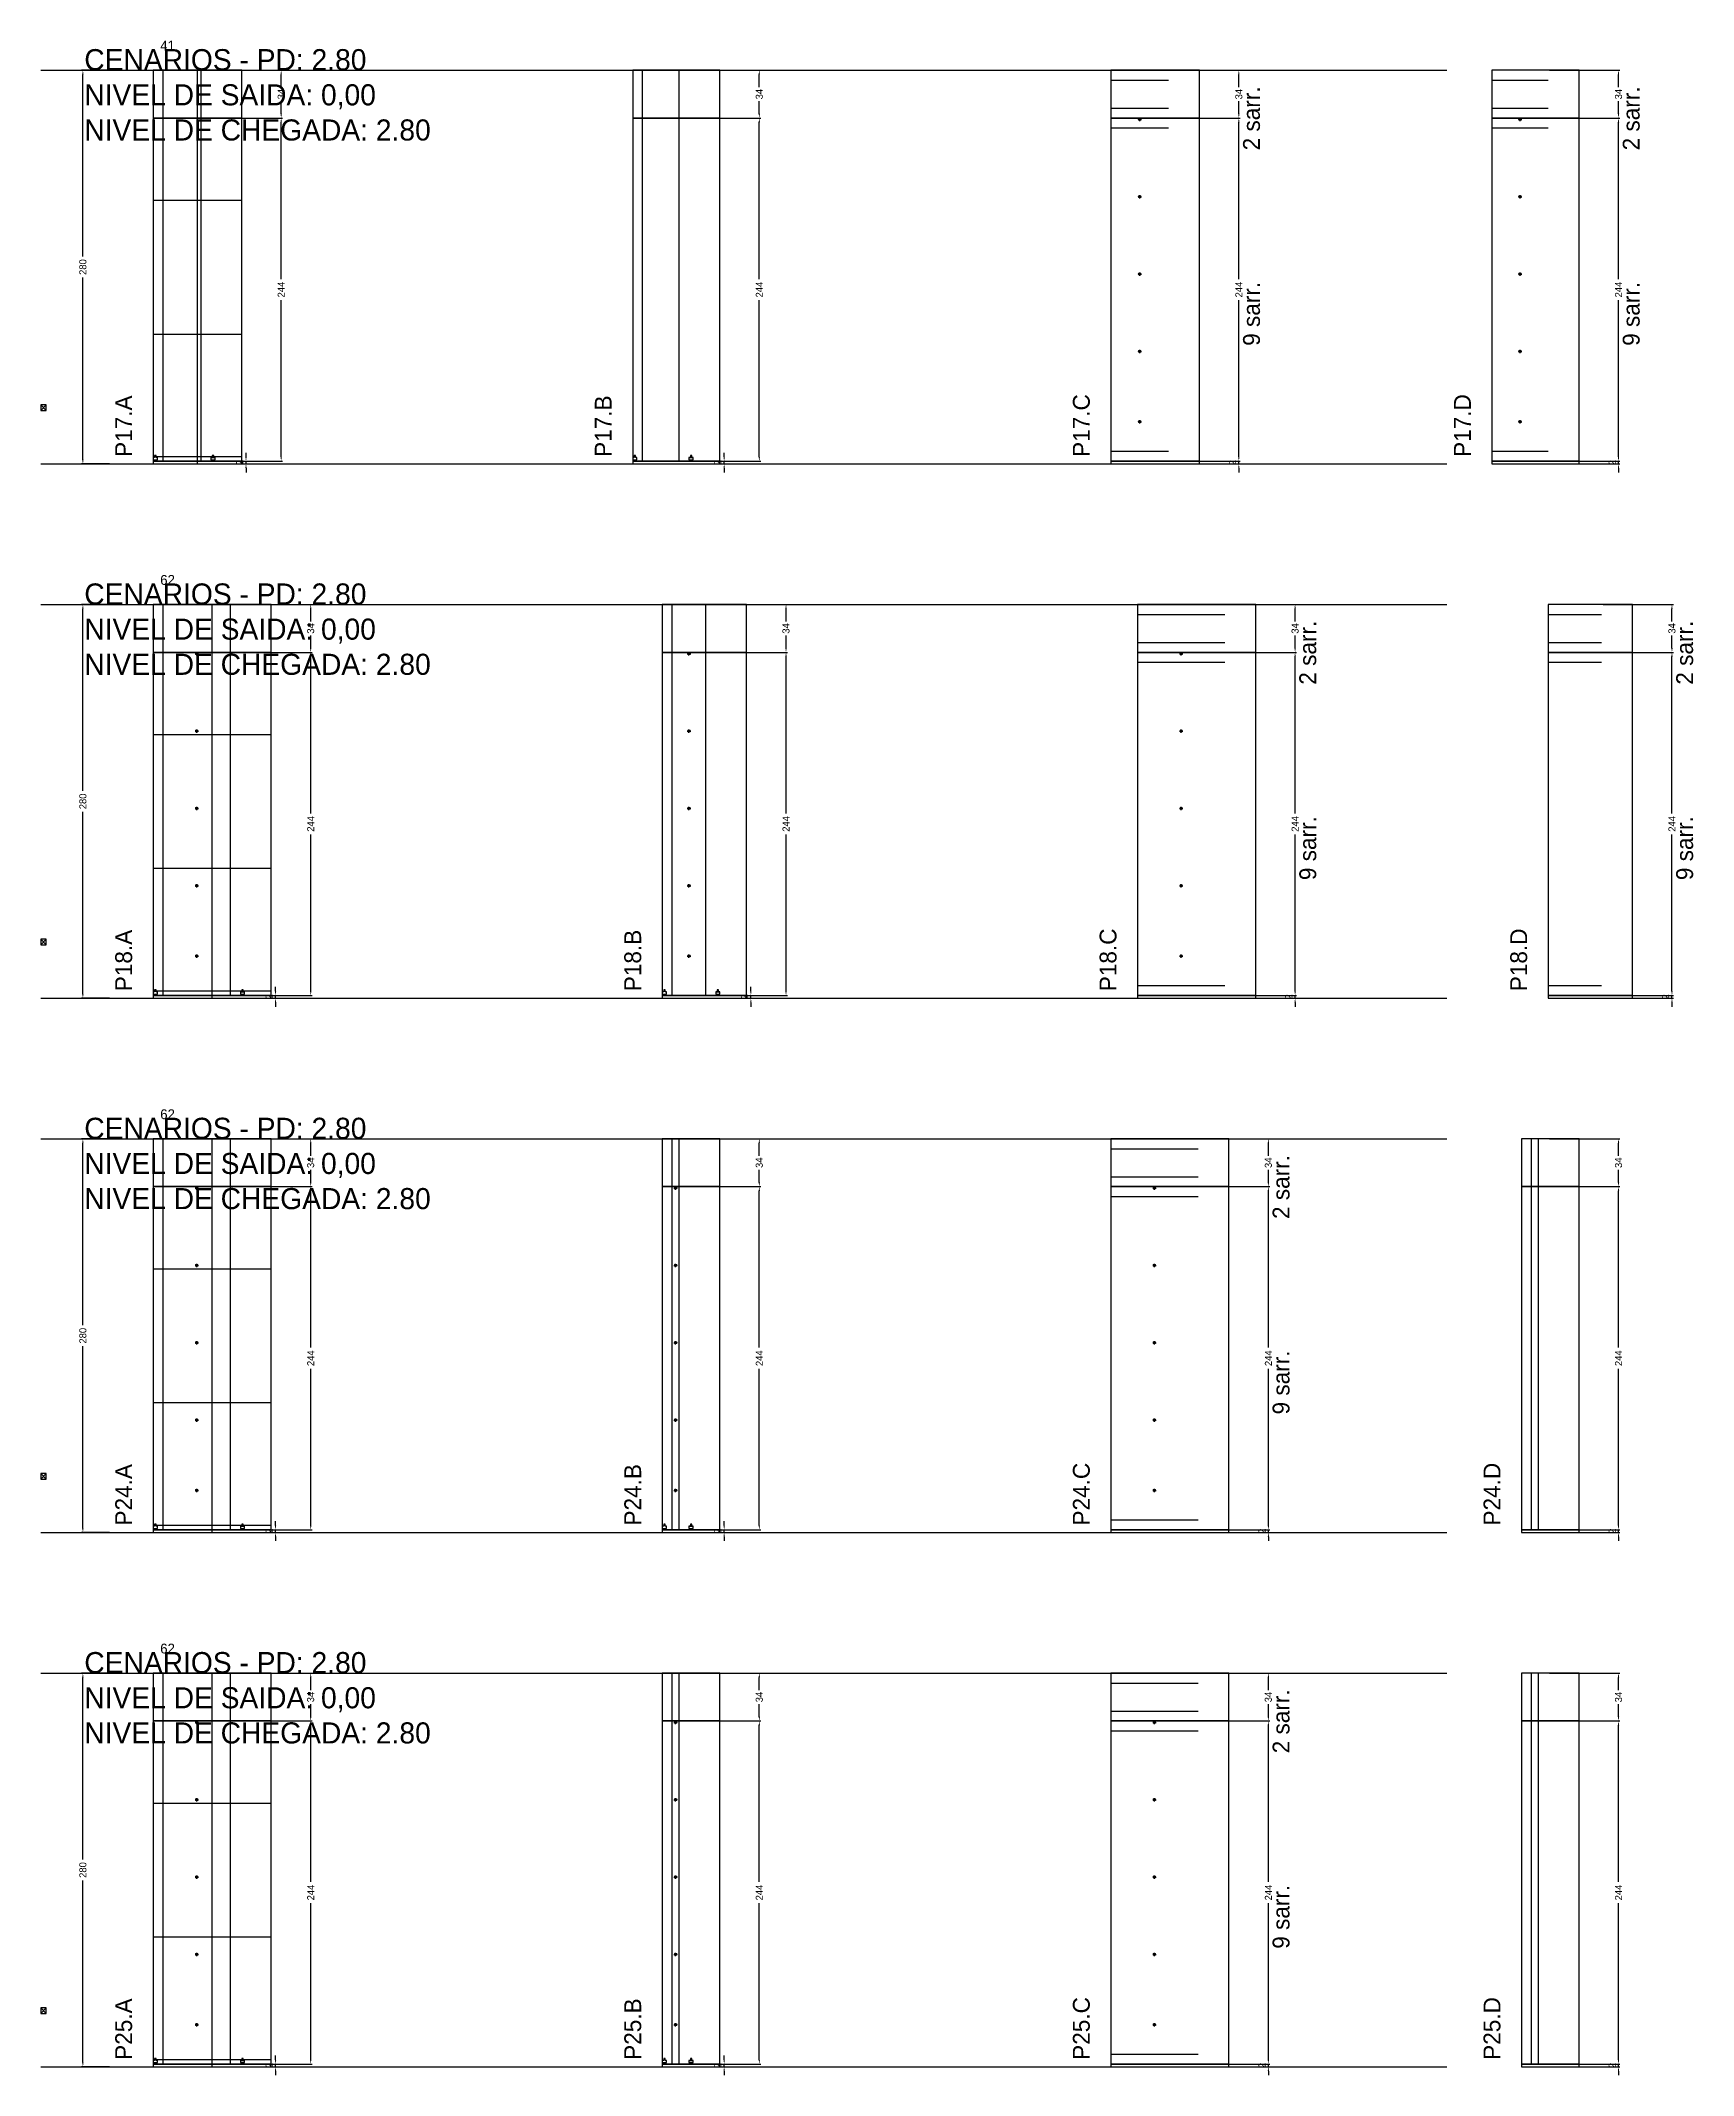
# Model space of a CAD drawing. Header units: centimetres. Extents: x -12000 to 4115, y -10266 to 2668.
# Drawn here: x -7000 to -5825, y -4566 to -3119 of the extents above; entities that cross this region are included whole.
import ezdxf

# ---------------------------------------------------------------- set-up
doc = ezdxf.new("R2010")
doc.units = ezdxf.units.CM
doc.linetypes.add('DASHED', pattern=[2, -2])
for name, color, linetype in [('COTA', 241, 'Continuous'), ('COTAS FURACAO', 16, 'Continuous'), ('Madeira', 30, 'Continuous'), ('NOMENCLATURA', 7, 'Continuous'), ('Nível', 160, 'Continuous'), ('Painéis', 200, 'Continuous'), ('Perfil Metálico', 150, 'Continuous'), ('SARR_2.2x7', 40, 'Continuous'), ('SARRAFO DE PRESSAO', 200, 'Continuous'), ('texto', 7, 'Continuous')]:
    doc.layers.add(name, color=color, linetype=linetype)
doc.dimstyles.new('PAINEL-NOVA', dxfattribs={"dimtxt": 5, "dimasz": 3, "dimexe": 1, "dimexo": 1, "dimgap": 1, "dimtad": 1, "dimcen": 2.5, "dimazin": 3, "dimtfac": 1, "dimtmove": 0, "dimatfit": 3})

msp = doc.modelspace()

# ---------------------------------------------------------------- texts
at = {"layer": 'NOMENCLATURA'}
for s, p in [('CENARIOS - PD: 2.80', (-6969, -3140)), ('NIVEL DE SAIDA: 0,00', (-6969, -3165)), ('NIVEL DE CHEGADA: 2.80', (-6969, -3190)), ('CENARIOS - PD: 2.80', (-6969, -3520)), ('NIVEL DE SAIDA: 0,00', (-6969, -3545)), ('NIVEL DE CHEGADA: 2.80', (-6969, -3570)), ('CENARIOS - PD: 2.80', (-6969, -3900)), ('NIVEL DE SAIDA: 0,00', (-6969, -3925)), ('NIVEL DE CHEGADA: 2.80', (-6969, -3950)), ('CENARIOS - PD: 2.80', (-6969, -4280)), ('NIVEL DE SAIDA: 0,00', (-6969, -4305)), ('NIVEL DE CHEGADA: 2.80', (-6969, -4330))]:
    msp.add_text(s, height=15, dxfattribs=at).set_placement(p)
for s, p in [('2 sarr.', (-6133, -3197)), ('2 sarr.', (-5863, -3197)), ('9 sarr.', (-6133, -3336)), ('9 sarr.', (-5863, -3336)), ('P17.A', (-6935, -3415)), ('P17.C', (-6254, -3415)), ('P17.D', (-5983, -3415)), ('P17.B', (-6594, -3415)), ('2 sarr.', (-6093, -3577)), ('2 sarr.', (-5825, -3577)), ('9 sarr.', (-6093, -3716)), ('9 sarr.', (-5825, -3716)), ('P18.A', (-6935, -3795)), ('P18.B', (-6573, -3795)), ('P18.C', (-6235, -3795)), ('P18.D', (-5943, -3795)), ('2 sarr.', (-6112, -3957)), ('9 sarr.', (-6112, -4096)), ('P24.A', (-6935, -4175)), ('P24.B', (-6573, -4175)), ('P24.C', (-6254, -4175)), ('P24.D', (-5962, -4175)), ('2 sarr.', (-6112, -4337)), ('9 sarr.', (-6112, -4476)), ('P25.A', (-6935, -4555)), ('P25.B', (-6573, -4555)), ('P25.C', (-6254, -4555)), ('P25.D', (-5962, -4555))]:
    msp.add_text(s, height=12, rotation=90, dxfattribs=at).set_placement(p)
at = {"layer": 'texto'}
for s, p in [('41', (-6915, -3126)), ('62', (-6915, -3506)), ('62', (-6915, -3886)), ('62', (-6915, -4266))]:
    msp.add_text(s, height=7, dxfattribs=at).set_placement(p)

# ---------------------------------------------------------------- blocks, each defined once
blk = doc.blocks.new('_CLOSEDFILLED')
at = {"color": 0, "linetype": 'BYBLOCK'}
blk.add_solid([(-1, 0.16), (0, 0), (-1, -0.16)], dxfattribs=at)
blk = doc.blocks.new('*D287')
for p, q in [((-6951, -4280), (-6971, -4280)), ((-6970, -4412.5), (-6970, -4283)), ((-6970, -4557), (-6970, -4427.5)), ((-6951, -4560), (-6971, -4560))]:
    blk.add_line(p, q)
at = {"layer": 'Defpoints'}
for p in [(-6950, -4280), (-6970, -4560), (-6950, -4560)]:
    blk.add_point(p, dxfattribs=at)
at = {"layer": 'COTA', "xscale": 3, "yscale": 3}
for p, rotation in [((-6970, -4280), 90), ((-6970, -4560), 270)]:
    blk.add_blockref('_CLOSEDFILLED', p, dxfattribs=dict(at, rotation=rotation))
at = {"layer": 'COTA', "insert": (-6970, -4420), "char_height": 5, "attachment_point": 5, "rotation": 90}
blk.add_mtext('280', dxfattribs=at)
blk = doc.blocks.new('MULDURA')
at = {"layer": 'Paineis'}
for p, q in [((0, 0), (4, 4)), ((4, 0), (0, 4))]:
    blk.add_line(p, q, dxfattribs=at)
blk.add_lwpolyline([(0, 0), (4, 0), (4, 4), (0, 4)], close=True, dxfattribs=at)
blk = doc.blocks.new('*D289')
for p, q in [((-6857, -4314), (-6807, -4314)), ((-6808, -4428.5), (-6808, -4317)), ((-6808, -4555), (-6808, -4443.5)), ((-6857, -4558), (-6807, -4558))]:
    blk.add_line(p, q)
at = {"layer": 'Defpoints'}
for p in [(-6858, -4314), (-6858, -4558), (-6808, -4558)]:
    blk.add_point(p, dxfattribs=at)
at = {"layer": 'COTA', "xscale": 3, "yscale": 3}
for p, rotation in [((-6808, -4314), 90), ((-6808, -4558), 270)]:
    blk.add_blockref('_CLOSEDFILLED', p, dxfattribs=dict(at, rotation=rotation))
at = {"layer": 'COTA', "insert": (-6808, -4436), "char_height": 5, "attachment_point": 5, "rotation": 90}
blk.add_mtext('244', dxfattribs=at)
blk = doc.blocks.new('*D290')
for p, q in [((-6857, -4280), (-6807, -4280)), ((-6808, -4292), (-6808, -4283)), ((-6808, -4311), (-6808, -4302)), ((-6857, -4314), (-6807, -4314))]:
    blk.add_line(p, q)
at = {"layer": 'Defpoints'}
for p in [(-6858, -4280), (-6858, -4314), (-6808, -4314)]:
    blk.add_point(p, dxfattribs=at)
at = {"layer": 'COTA', "xscale": 3, "yscale": 3}
for p, rotation in [((-6808, -4280), 90), ((-6808, -4314), 270)]:
    blk.add_blockref('_CLOSEDFILLED', p, dxfattribs=dict(at, rotation=rotation))
at = {"layer": 'COTA', "insert": (-6808, -4297), "char_height": 5, "attachment_point": 5, "rotation": 90}
blk.add_mtext('34', dxfattribs=at)
blk = doc.blocks.new('SLIPTEE')
at = {"layer": 'Paineis'}
blk.add_lwpolyline([(0, 0), (3, 0), (3, 1.5), (2, 1.5), (2, 3), (1, 3), (1, 1.5), (0, 1.5)], close=True, dxfattribs=at)
blk = doc.blocks.new('SLIPTDD')
at = {"layer": 'Paineis'}
blk.add_line((0, 1.5), (3, 1.5), dxfattribs=at)
blk.add_lwpolyline([(0, 0), (3, 0), (3, 1.5), (2, 1.5), (2, 3), (1, 3), (1, 1.5), (0, 1.5)], close=True, dxfattribs=at)
blk = doc.blocks.new('furacao')
at = {"layer": 'COTAS FURACAO'}
for p, q in [((-1.2, 0), (1.2, 0)), ((0, -1.2), (0, 1.2))]:
    blk.add_line(p, q, dxfattribs=at)
blk.add_circle((0, 0), 0.8, dxfattribs=at)
blk = doc.blocks.new('*D292')
for p, q in [((-6538, -4314), (-6488, -4314)), ((-6489, -4428.5), (-6489, -4317)), ((-6489, -4555), (-6489, -4443.5)), ((-6538, -4558), (-6488, -4558))]:
    blk.add_line(p, q)
at = {"layer": 'Defpoints'}
for p in [(-6539, -4314), (-6539, -4558), (-6489, -4558)]:
    blk.add_point(p, dxfattribs=at)
at = {"layer": 'COTA', "xscale": 3, "yscale": 3}
for p, rotation in [((-6489, -4314), 90), ((-6489, -4558), 270)]:
    blk.add_blockref('_CLOSEDFILLED', p, dxfattribs=dict(at, rotation=rotation))
at = {"layer": 'COTA', "insert": (-6489, -4436), "char_height": 5, "attachment_point": 5, "rotation": 90}
blk.add_mtext('244', dxfattribs=at)
blk = doc.blocks.new('*D293')
for p, q in [((-6538, -4280), (-6488, -4280)), ((-6489, -4292), (-6489, -4283)), ((-6489, -4311), (-6489, -4302)), ((-6538, -4314), (-6488, -4314))]:
    blk.add_line(p, q)
at = {"layer": 'Defpoints'}
for p in [(-6539, -4280), (-6539, -4314), (-6489, -4314)]:
    blk.add_point(p, dxfattribs=at)
at = {"layer": 'COTA', "xscale": 3, "yscale": 3}
for p, rotation in [((-6489, -4280), 90), ((-6489, -4314), 270)]:
    blk.add_blockref('_CLOSEDFILLED', p, dxfattribs=dict(at, rotation=rotation))
at = {"layer": 'COTA', "insert": (-6489, -4297), "char_height": 5, "attachment_point": 5, "rotation": 90}
blk.add_mtext('34', dxfattribs=at)
blk = doc.blocks.new('*D295')
for p, q in [((-6176, -4314), (-6126, -4314)), ((-6127, -4428.5), (-6127, -4317)), ((-6127, -4555), (-6127, -4443.5)), ((-6176, -4558), (-6126, -4558))]:
    blk.add_line(p, q)
at = {"layer": 'Defpoints'}
for p in [(-6177, -4314), (-6177, -4558), (-6127, -4558)]:
    blk.add_point(p, dxfattribs=at)
at = {"layer": 'COTA', "xscale": 3, "yscale": 3}
for p, rotation in [((-6127, -4314), 90), ((-6127, -4558), 270)]:
    blk.add_blockref('_CLOSEDFILLED', p, dxfattribs=dict(at, rotation=rotation))
at = {"layer": 'COTA', "insert": (-6127, -4436), "char_height": 5, "attachment_point": 5, "rotation": 90}
blk.add_mtext('244', dxfattribs=at)
blk = doc.blocks.new('*D296')
for p, q in [((-6176, -4280), (-6126, -4280)), ((-6127, -4292), (-6127, -4283)), ((-6127, -4311), (-6127, -4302)), ((-6176, -4314), (-6126, -4314))]:
    blk.add_line(p, q)
at = {"layer": 'Defpoints'}
for p in [(-6177, -4280), (-6177, -4314), (-6127, -4314)]:
    blk.add_point(p, dxfattribs=at)
at = {"layer": 'COTA', "xscale": 3, "yscale": 3}
for p, rotation in [((-6127, -4280), 90), ((-6127, -4314), 270)]:
    blk.add_blockref('_CLOSEDFILLED', p, dxfattribs=dict(at, rotation=rotation))
at = {"layer": 'COTA', "insert": (-6127, -4297), "char_height": 5, "attachment_point": 5, "rotation": 90}
blk.add_mtext('34', dxfattribs=at)
blk = doc.blocks.new('*D298')
for p, q in [((-5927, -4314), (-5877, -4314)), ((-5878, -4428.5), (-5878, -4317)), ((-5878, -4555), (-5878, -4443.5)), ((-5927, -4558), (-5877, -4558))]:
    blk.add_line(p, q)
at = {"layer": 'Defpoints'}
for p in [(-5928, -4314), (-5928, -4558), (-5878, -4558)]:
    blk.add_point(p, dxfattribs=at)
at = {"layer": 'COTA', "xscale": 3, "yscale": 3}
for p, rotation in [((-5878, -4314), 90), ((-5878, -4558), 270)]:
    blk.add_blockref('_CLOSEDFILLED', p, dxfattribs=dict(at, rotation=rotation))
at = {"layer": 'COTA', "insert": (-5878, -4436), "char_height": 5, "attachment_point": 5, "rotation": 90}
blk.add_mtext('244', dxfattribs=at)
blk = doc.blocks.new('*D299')
for p, q in [((-5927, -4280), (-5877, -4280)), ((-5878, -4292), (-5878, -4283)), ((-5878, -4311), (-5878, -4302)), ((-5927, -4314), (-5877, -4314))]:
    blk.add_line(p, q)
at = {"layer": 'Defpoints'}
for p in [(-5928, -4280), (-5928, -4314), (-5878, -4314)]:
    blk.add_point(p, dxfattribs=at)
at = {"layer": 'COTA', "xscale": 3, "yscale": 3}
for p, rotation in [((-5878, -4280), 90), ((-5878, -4314), 270)]:
    blk.add_blockref('_CLOSEDFILLED', p, dxfattribs=dict(at, rotation=rotation))
at = {"layer": 'COTA', "insert": (-5878, -4297), "char_height": 5, "attachment_point": 5, "rotation": 90}
blk.add_mtext('34', dxfattribs=at)
blk = doc.blocks.new('*D261')
for p, q in [((-6951, -3900), (-6971, -3900)), ((-6970, -4032.5), (-6970, -3903)), ((-6970, -4177), (-6970, -4047.5)), ((-6951, -4180), (-6971, -4180))]:
    blk.add_line(p, q)
at = {"layer": 'Defpoints'}
for p in [(-6950, -3900), (-6970, -4180), (-6950, -4180)]:
    blk.add_point(p, dxfattribs=at)
at = {"layer": 'COTA', "xscale": 3, "yscale": 3}
for p, rotation in [((-6970, -3900), 90), ((-6970, -4180), 270)]:
    blk.add_blockref('_CLOSEDFILLED', p, dxfattribs=dict(at, rotation=rotation))
at = {"layer": 'COTA', "insert": (-6970, -4040), "char_height": 5, "attachment_point": 5, "rotation": 90}
blk.add_mtext('280', dxfattribs=at)
blk = doc.blocks.new('*D263')
for p, q in [((-6857, -3934), (-6807, -3934)), ((-6808, -4048.5), (-6808, -3937)), ((-6808, -4175), (-6808, -4063.5)), ((-6857, -4178), (-6807, -4178))]:
    blk.add_line(p, q)
at = {"layer": 'Defpoints'}
for p in [(-6858, -3934), (-6858, -4178), (-6808, -4178)]:
    blk.add_point(p, dxfattribs=at)
at = {"layer": 'COTA', "xscale": 3, "yscale": 3}
for p, rotation in [((-6808, -3934), 90), ((-6808, -4178), 270)]:
    blk.add_blockref('_CLOSEDFILLED', p, dxfattribs=dict(at, rotation=rotation))
at = {"layer": 'COTA', "insert": (-6808, -4056), "char_height": 5, "attachment_point": 5, "rotation": 90}
blk.add_mtext('244', dxfattribs=at)
blk = doc.blocks.new('*D264')
for p, q in [((-6857, -3900), (-6807, -3900)), ((-6808, -3912), (-6808, -3903)), ((-6857, -3934), (-6807, -3934)), ((-6808, -3931), (-6808, -3922))]:
    blk.add_line(p, q)
at = {"layer": 'Defpoints'}
for p in [(-6858, -3900), (-6858, -3934), (-6808, -3934)]:
    blk.add_point(p, dxfattribs=at)
at = {"layer": 'COTA', "xscale": 3, "yscale": 3}
for p, rotation in [((-6808, -3900), 90), ((-6808, -3934), 270)]:
    blk.add_blockref('_CLOSEDFILLED', p, dxfattribs=dict(at, rotation=rotation))
at = {"layer": 'COTA', "insert": (-6808, -3917), "char_height": 5, "attachment_point": 5, "rotation": 90}
blk.add_mtext('34', dxfattribs=at)
blk = doc.blocks.new('*D266')
for p, q in [((-6538, -3934), (-6488, -3934)), ((-6489, -4048.5), (-6489, -3937)), ((-6489, -4175), (-6489, -4063.5)), ((-6538, -4178), (-6488, -4178))]:
    blk.add_line(p, q)
at = {"layer": 'Defpoints'}
for p in [(-6539, -3934), (-6539, -4178), (-6489, -4178)]:
    blk.add_point(p, dxfattribs=at)
at = {"layer": 'COTA', "xscale": 3, "yscale": 3}
for p, rotation in [((-6489, -3934), 90), ((-6489, -4178), 270)]:
    blk.add_blockref('_CLOSEDFILLED', p, dxfattribs=dict(at, rotation=rotation))
at = {"layer": 'COTA', "insert": (-6489, -4056), "char_height": 5, "attachment_point": 5, "rotation": 90}
blk.add_mtext('244', dxfattribs=at)
blk = doc.blocks.new('*D267')
for p, q in [((-6538, -3900), (-6488, -3900)), ((-6489, -3912), (-6489, -3903)), ((-6538, -3934), (-6488, -3934)), ((-6489, -3931), (-6489, -3922))]:
    blk.add_line(p, q)
at = {"layer": 'Defpoints'}
for p in [(-6539, -3900), (-6539, -3934), (-6489, -3934)]:
    blk.add_point(p, dxfattribs=at)
at = {"layer": 'COTA', "xscale": 3, "yscale": 3}
for p, rotation in [((-6489, -3900), 90), ((-6489, -3934), 270)]:
    blk.add_blockref('_CLOSEDFILLED', p, dxfattribs=dict(at, rotation=rotation))
at = {"layer": 'COTA', "insert": (-6489, -3917), "char_height": 5, "attachment_point": 5, "rotation": 90}
blk.add_mtext('34', dxfattribs=at)
blk = doc.blocks.new('*D269')
for p, q in [((-6176, -3934), (-6126, -3934)), ((-6127, -4048.5), (-6127, -3937)), ((-6127, -4175), (-6127, -4063.5)), ((-6176, -4178), (-6126, -4178))]:
    blk.add_line(p, q)
at = {"layer": 'Defpoints'}
for p in [(-6177, -3934), (-6177, -4178), (-6127, -4178)]:
    blk.add_point(p, dxfattribs=at)
at = {"layer": 'COTA', "xscale": 3, "yscale": 3}
for p, rotation in [((-6127, -3934), 90), ((-6127, -4178), 270)]:
    blk.add_blockref('_CLOSEDFILLED', p, dxfattribs=dict(at, rotation=rotation))
at = {"layer": 'COTA', "insert": (-6127, -4056), "char_height": 5, "attachment_point": 5, "rotation": 90}
blk.add_mtext('244', dxfattribs=at)
blk = doc.blocks.new('*D270')
for p, q in [((-6176, -3900), (-6126, -3900)), ((-6127, -3912), (-6127, -3903)), ((-6176, -3934), (-6126, -3934)), ((-6127, -3931), (-6127, -3922))]:
    blk.add_line(p, q)
at = {"layer": 'Defpoints'}
for p in [(-6177, -3900), (-6177, -3934), (-6127, -3934)]:
    blk.add_point(p, dxfattribs=at)
at = {"layer": 'COTA', "xscale": 3, "yscale": 3}
for p, rotation in [((-6127, -3900), 90), ((-6127, -3934), 270)]:
    blk.add_blockref('_CLOSEDFILLED', p, dxfattribs=dict(at, rotation=rotation))
at = {"layer": 'COTA', "insert": (-6127, -3917), "char_height": 5, "attachment_point": 5, "rotation": 90}
blk.add_mtext('34', dxfattribs=at)
blk = doc.blocks.new('*D272')
for p, q in [((-5927, -3934), (-5877, -3934)), ((-5878, -4048.5), (-5878, -3937)), ((-5878, -4175), (-5878, -4063.5)), ((-5927, -4178), (-5877, -4178))]:
    blk.add_line(p, q)
at = {"layer": 'Defpoints'}
for p in [(-5928, -3934), (-5928, -4178), (-5878, -4178)]:
    blk.add_point(p, dxfattribs=at)
at = {"layer": 'COTA', "xscale": 3, "yscale": 3}
for p, rotation in [((-5878, -3934), 90), ((-5878, -4178), 270)]:
    blk.add_blockref('_CLOSEDFILLED', p, dxfattribs=dict(at, rotation=rotation))
at = {"layer": 'COTA', "insert": (-5878, -4056), "char_height": 5, "attachment_point": 5, "rotation": 90}
blk.add_mtext('244', dxfattribs=at)
blk = doc.blocks.new('*D273')
for p, q in [((-5927, -3900), (-5877, -3900)), ((-5878, -3912), (-5878, -3903)), ((-5927, -3934), (-5877, -3934)), ((-5878, -3931), (-5878, -3922))]:
    blk.add_line(p, q)
at = {"layer": 'Defpoints'}
for p in [(-5928, -3900), (-5928, -3934), (-5878, -3934)]:
    blk.add_point(p, dxfattribs=at)
at = {"layer": 'COTA', "xscale": 3, "yscale": 3}
for p, rotation in [((-5878, -3900), 90), ((-5878, -3934), 270)]:
    blk.add_blockref('_CLOSEDFILLED', p, dxfattribs=dict(at, rotation=rotation))
at = {"layer": 'COTA', "insert": (-5878, -3917), "char_height": 5, "attachment_point": 5, "rotation": 90}
blk.add_mtext('34', dxfattribs=at)
blk = doc.blocks.new('*D235')
for p, q in [((-6951, -3520), (-6971, -3520)), ((-6970, -3652.5), (-6970, -3523)), ((-6970, -3797), (-6970, -3667.5)), ((-6951, -3800), (-6971, -3800))]:
    blk.add_line(p, q)
at = {"layer": 'Defpoints'}
for p in [(-6950, -3520), (-6970, -3800), (-6950, -3800)]:
    blk.add_point(p, dxfattribs=at)
at = {"layer": 'COTA', "xscale": 3, "yscale": 3}
for p, rotation in [((-6970, -3520), 90), ((-6970, -3800), 270)]:
    blk.add_blockref('_CLOSEDFILLED', p, dxfattribs=dict(at, rotation=rotation))
at = {"layer": 'COTA', "insert": (-6970, -3660), "char_height": 5, "attachment_point": 5, "rotation": 90}
blk.add_mtext('280', dxfattribs=at)
blk = doc.blocks.new('*D237')
for p, q in [((-6857, -3554), (-6807, -3554)), ((-6808, -3668.5), (-6808, -3557)), ((-6808, -3795), (-6808, -3683.5)), ((-6857, -3798), (-6807, -3798))]:
    blk.add_line(p, q)
at = {"layer": 'Defpoints'}
for p in [(-6858, -3554), (-6858, -3798), (-6808, -3798)]:
    blk.add_point(p, dxfattribs=at)
at = {"layer": 'COTA', "xscale": 3, "yscale": 3}
for p, rotation in [((-6808, -3554), 90), ((-6808, -3798), 270)]:
    blk.add_blockref('_CLOSEDFILLED', p, dxfattribs=dict(at, rotation=rotation))
at = {"layer": 'COTA', "insert": (-6808, -3676), "char_height": 5, "attachment_point": 5, "rotation": 90}
blk.add_mtext('244', dxfattribs=at)
blk = doc.blocks.new('*D238')
for p, q in [((-6857, -3520), (-6807, -3520)), ((-6808, -3532), (-6808, -3523)), ((-6808, -3551), (-6808, -3542)), ((-6857, -3554), (-6807, -3554))]:
    blk.add_line(p, q)
at = {"layer": 'Defpoints'}
for p in [(-6858, -3520), (-6858, -3554), (-6808, -3554)]:
    blk.add_point(p, dxfattribs=at)
at = {"layer": 'COTA', "xscale": 3, "yscale": 3}
for p, rotation in [((-6808, -3520), 90), ((-6808, -3554), 270)]:
    blk.add_blockref('_CLOSEDFILLED', p, dxfattribs=dict(at, rotation=rotation))
at = {"layer": 'COTA', "insert": (-6808, -3537), "char_height": 5, "attachment_point": 5, "rotation": 90}
blk.add_mtext('34', dxfattribs=at)
blk = doc.blocks.new('*D240')
for p, q in [((-6519, -3554), (-6469, -3554)), ((-6470, -3668.5), (-6470, -3557)), ((-6470, -3795), (-6470, -3683.5)), ((-6519, -3798), (-6469, -3798))]:
    blk.add_line(p, q)
at = {"layer": 'Defpoints'}
for p in [(-6520, -3554), (-6520, -3798), (-6470, -3798)]:
    blk.add_point(p, dxfattribs=at)
at = {"layer": 'COTA', "xscale": 3, "yscale": 3}
for p, rotation in [((-6470, -3554), 90), ((-6470, -3798), 270)]:
    blk.add_blockref('_CLOSEDFILLED', p, dxfattribs=dict(at, rotation=rotation))
at = {"layer": 'COTA', "insert": (-6470, -3676), "char_height": 5, "attachment_point": 5, "rotation": 90}
blk.add_mtext('244', dxfattribs=at)
blk = doc.blocks.new('*D241')
for p, q in [((-6519, -3520), (-6469, -3520)), ((-6470, -3532), (-6470, -3523)), ((-6470, -3551), (-6470, -3542)), ((-6519, -3554), (-6469, -3554))]:
    blk.add_line(p, q)
at = {"layer": 'Defpoints'}
for p in [(-6520, -3520), (-6520, -3554), (-6470, -3554)]:
    blk.add_point(p, dxfattribs=at)
at = {"layer": 'COTA', "xscale": 3, "yscale": 3}
for p, rotation in [((-6470, -3520), 90), ((-6470, -3554), 270)]:
    blk.add_blockref('_CLOSEDFILLED', p, dxfattribs=dict(at, rotation=rotation))
at = {"layer": 'COTA', "insert": (-6470, -3537), "char_height": 5, "attachment_point": 5, "rotation": 90}
blk.add_mtext('34', dxfattribs=at)
blk = doc.blocks.new('*D243')
for p, q in [((-6157, -3554), (-6107, -3554)), ((-6108, -3668.5), (-6108, -3557)), ((-6108, -3795), (-6108, -3683.5)), ((-6157, -3798), (-6107, -3798))]:
    blk.add_line(p, q)
at = {"layer": 'Defpoints'}
for p in [(-6158, -3554), (-6158, -3798), (-6108, -3798)]:
    blk.add_point(p, dxfattribs=at)
at = {"layer": 'COTA', "xscale": 3, "yscale": 3}
for p, rotation in [((-6108, -3554), 90), ((-6108, -3798), 270)]:
    blk.add_blockref('_CLOSEDFILLED', p, dxfattribs=dict(at, rotation=rotation))
at = {"layer": 'COTA', "insert": (-6108, -3676), "char_height": 5, "attachment_point": 5, "rotation": 90}
blk.add_mtext('244', dxfattribs=at)
blk = doc.blocks.new('*D244')
for p, q in [((-6157, -3520), (-6107, -3520)), ((-6108, -3532), (-6108, -3523)), ((-6108, -3551), (-6108, -3542)), ((-6157, -3554), (-6107, -3554))]:
    blk.add_line(p, q)
at = {"layer": 'Defpoints'}
for p in [(-6158, -3520), (-6158, -3554), (-6108, -3554)]:
    blk.add_point(p, dxfattribs=at)
at = {"layer": 'COTA', "xscale": 3, "yscale": 3}
for p, rotation in [((-6108, -3520), 90), ((-6108, -3554), 270)]:
    blk.add_blockref('_CLOSEDFILLED', p, dxfattribs=dict(at, rotation=rotation))
at = {"layer": 'COTA', "insert": (-6108, -3537), "char_height": 5, "attachment_point": 5, "rotation": 90}
blk.add_mtext('34', dxfattribs=at)
blk = doc.blocks.new('*D246')
for p, q in [((-5889, -3554), (-5839, -3554)), ((-5840, -3668.5), (-5840, -3557)), ((-5840, -3795), (-5840, -3683.5)), ((-5889, -3798), (-5839, -3798))]:
    blk.add_line(p, q)
at = {"layer": 'Defpoints'}
for p in [(-5890, -3554), (-5890, -3798), (-5840, -3798)]:
    blk.add_point(p, dxfattribs=at)
at = {"layer": 'COTA', "xscale": 3, "yscale": 3}
for p, rotation in [((-5840, -3554), 90), ((-5840, -3798), 270)]:
    blk.add_blockref('_CLOSEDFILLED', p, dxfattribs=dict(at, rotation=rotation))
at = {"layer": 'COTA', "insert": (-5840, -3676), "char_height": 5, "attachment_point": 5, "rotation": 90}
blk.add_mtext('244', dxfattribs=at)
blk = doc.blocks.new('*D247')
for p, q in [((-5889, -3520), (-5839, -3520)), ((-5840, -3532), (-5840, -3523)), ((-5840, -3551), (-5840, -3542)), ((-5889, -3554), (-5839, -3554))]:
    blk.add_line(p, q)
at = {"layer": 'Defpoints'}
for p in [(-5890, -3520), (-5890, -3554), (-5840, -3554)]:
    blk.add_point(p, dxfattribs=at)
at = {"layer": 'COTA', "xscale": 3, "yscale": 3}
for p, rotation in [((-5840, -3520), 90), ((-5840, -3554), 270)]:
    blk.add_blockref('_CLOSEDFILLED', p, dxfattribs=dict(at, rotation=rotation))
at = {"layer": 'COTA', "insert": (-5840, -3537), "char_height": 5, "attachment_point": 5, "rotation": 90}
blk.add_mtext('34', dxfattribs=at)
blk = doc.blocks.new('*D209')
for p, q in [((-6951, -3140), (-6971, -3140)), ((-6970, -3272.5), (-6970, -3143)), ((-6970, -3417), (-6970, -3287.5)), ((-6951, -3420), (-6971, -3420))]:
    blk.add_line(p, q)
at = {"layer": 'Defpoints'}
for p in [(-6950, -3140), (-6970, -3420), (-6950, -3420)]:
    blk.add_point(p, dxfattribs=at)
at = {"layer": 'COTA', "xscale": 3, "yscale": 3}
for p, rotation in [((-6970, -3140), 90), ((-6970, -3420), 270)]:
    blk.add_blockref('_CLOSEDFILLED', p, dxfattribs=dict(at, rotation=rotation))
at = {"layer": 'COTA', "insert": (-6970, -3280), "char_height": 5, "attachment_point": 5, "rotation": 90}
blk.add_mtext('280', dxfattribs=at)
blk = doc.blocks.new('*D211')
for p, q in [((-6878, -3174), (-6828, -3174)), ((-6829, -3288.5), (-6829, -3177)), ((-6829, -3415), (-6829, -3303.5)), ((-6878, -3418), (-6828, -3418))]:
    blk.add_line(p, q)
at = {"layer": 'Defpoints'}
for p in [(-6879, -3174), (-6879, -3418), (-6829, -3418)]:
    blk.add_point(p, dxfattribs=at)
at = {"layer": 'COTA', "xscale": 3, "yscale": 3}
for p, rotation in [((-6829, -3174), 90), ((-6829, -3418), 270)]:
    blk.add_blockref('_CLOSEDFILLED', p, dxfattribs=dict(at, rotation=rotation))
at = {"layer": 'COTA', "insert": (-6829, -3296), "char_height": 5, "attachment_point": 5, "rotation": 90}
blk.add_mtext('244', dxfattribs=at)
blk = doc.blocks.new('*D212')
for p, q in [((-6878, -3140), (-6828, -3140)), ((-6829, -3152), (-6829, -3143)), ((-6829, -3171), (-6829, -3162)), ((-6878, -3174), (-6828, -3174))]:
    blk.add_line(p, q)
at = {"layer": 'Defpoints'}
for p in [(-6879, -3140), (-6879, -3174), (-6829, -3174)]:
    blk.add_point(p, dxfattribs=at)
at = {"layer": 'COTA', "xscale": 3, "yscale": 3}
for p, rotation in [((-6829, -3140), 90), ((-6829, -3174), 270)]:
    blk.add_blockref('_CLOSEDFILLED', p, dxfattribs=dict(at, rotation=rotation))
at = {"layer": 'COTA', "insert": (-6829, -3157), "char_height": 5, "attachment_point": 5, "rotation": 90}
blk.add_mtext('34', dxfattribs=at)
blk = doc.blocks.new('*D214')
for p, q in [((-6538, -3174), (-6488, -3174)), ((-6489, -3288.5), (-6489, -3177)), ((-6489, -3415), (-6489, -3303.5)), ((-6538, -3418), (-6488, -3418))]:
    blk.add_line(p, q)
at = {"layer": 'Defpoints'}
for p in [(-6539, -3174), (-6539, -3418), (-6489, -3418)]:
    blk.add_point(p, dxfattribs=at)
at = {"layer": 'COTA', "xscale": 3, "yscale": 3}
for p, rotation in [((-6489, -3174), 90), ((-6489, -3418), 270)]:
    blk.add_blockref('_CLOSEDFILLED', p, dxfattribs=dict(at, rotation=rotation))
at = {"layer": 'COTA', "insert": (-6489, -3296), "char_height": 5, "attachment_point": 5, "rotation": 90}
blk.add_mtext('244', dxfattribs=at)
blk = doc.blocks.new('*D215')
for p, q in [((-6538, -3140), (-6488, -3140)), ((-6489, -3152), (-6489, -3143)), ((-6489, -3171), (-6489, -3162)), ((-6538, -3174), (-6488, -3174))]:
    blk.add_line(p, q)
at = {"layer": 'Defpoints'}
for p in [(-6539, -3140), (-6539, -3174), (-6489, -3174)]:
    blk.add_point(p, dxfattribs=at)
at = {"layer": 'COTA', "xscale": 3, "yscale": 3}
for p, rotation in [((-6489, -3140), 90), ((-6489, -3174), 270)]:
    blk.add_blockref('_CLOSEDFILLED', p, dxfattribs=dict(at, rotation=rotation))
at = {"layer": 'COTA', "insert": (-6489, -3157), "char_height": 5, "attachment_point": 5, "rotation": 90}
blk.add_mtext('34', dxfattribs=at)
blk = doc.blocks.new('*D217')
for p, q in [((-6197, -3174), (-6147, -3174)), ((-6148, -3288.5), (-6148, -3177)), ((-6148, -3415), (-6148, -3303.5)), ((-6197, -3418), (-6147, -3418))]:
    blk.add_line(p, q)
at = {"layer": 'Defpoints'}
for p in [(-6198, -3174), (-6198, -3418), (-6148, -3418)]:
    blk.add_point(p, dxfattribs=at)
at = {"layer": 'COTA', "xscale": 3, "yscale": 3}
for p, rotation in [((-6148, -3174), 90), ((-6148, -3418), 270)]:
    blk.add_blockref('_CLOSEDFILLED', p, dxfattribs=dict(at, rotation=rotation))
at = {"layer": 'COTA', "insert": (-6148, -3296), "char_height": 5, "attachment_point": 5, "rotation": 90}
blk.add_mtext('244', dxfattribs=at)
blk = doc.blocks.new('*D218')
for p, q in [((-6197, -3140), (-6147, -3140)), ((-6148, -3152), (-6148, -3143)), ((-6148, -3171), (-6148, -3162)), ((-6197, -3174), (-6147, -3174))]:
    blk.add_line(p, q)
at = {"layer": 'Defpoints'}
for p in [(-6198, -3140), (-6198, -3174), (-6148, -3174)]:
    blk.add_point(p, dxfattribs=at)
at = {"layer": 'COTA', "xscale": 3, "yscale": 3}
for p, rotation in [((-6148, -3140), 90), ((-6148, -3174), 270)]:
    blk.add_blockref('_CLOSEDFILLED', p, dxfattribs=dict(at, rotation=rotation))
at = {"layer": 'COTA', "insert": (-6148, -3157), "char_height": 5, "attachment_point": 5, "rotation": 90}
blk.add_mtext('34', dxfattribs=at)
blk = doc.blocks.new('*D220')
for p, q in [((-5927, -3174), (-5877, -3174)), ((-5878, -3288.5), (-5878, -3177)), ((-5878, -3415), (-5878, -3303.5)), ((-5927, -3418), (-5877, -3418))]:
    blk.add_line(p, q)
at = {"layer": 'Defpoints'}
for p in [(-5928, -3174), (-5928, -3418), (-5878, -3418)]:
    blk.add_point(p, dxfattribs=at)
at = {"layer": 'COTA', "xscale": 3, "yscale": 3}
for p, rotation in [((-5878, -3174), 90), ((-5878, -3418), 270)]:
    blk.add_blockref('_CLOSEDFILLED', p, dxfattribs=dict(at, rotation=rotation))
at = {"layer": 'COTA', "insert": (-5878, -3296), "char_height": 5, "attachment_point": 5, "rotation": 90}
blk.add_mtext('244', dxfattribs=at)
blk = doc.blocks.new('*D221')
for p, q in [((-5927, -3140), (-5877, -3140)), ((-5878, -3152), (-5878, -3143)), ((-5878, -3171), (-5878, -3162)), ((-5927, -3174), (-5877, -3174))]:
    blk.add_line(p, q)
at = {"layer": 'Defpoints'}
for p in [(-5928, -3140), (-5928, -3174), (-5878, -3174)]:
    blk.add_point(p, dxfattribs=at)
at = {"layer": 'COTA', "xscale": 3, "yscale": 3}
for p, rotation in [((-5878, -3140), 90), ((-5878, -3174), 270)]:
    blk.add_blockref('_CLOSEDFILLED', p, dxfattribs=dict(at, rotation=rotation))
at = {"layer": 'COTA', "insert": (-5878, -3157), "char_height": 5, "attachment_point": 5, "rotation": 90}
blk.add_mtext('34', dxfattribs=at)

# ---------------------------------------------------------------- dimensions: what is measured, and where the dimension line sits
at = {"layer": 'COTA'}
for base, p1, p2, picture, middle in [((-6970, -3420), (-6950, -3420), (-6950, -3140), '*D209', (-6970, -3280)), ((-6829, -3174), (-6879, -3174), (-6879, -3140), '*D212', (-6829, -3157)), ((-6489, -3174), (-6539, -3174), (-6539, -3140), '*D215', (-6489, -3157)), ((-6148, -3174), (-6198, -3174), (-6198, -3140), '*D218', (-6148, -3157)), ((-5878, -3174), (-5928, -3174), (-5928, -3140), '*D221', (-5878, -3157)), ((-6829, -3418), (-6879, -3418), (-6879, -3174), '*D211', (-6829, -3296)), ((-6489, -3418), (-6539, -3418), (-6539, -3174), '*D214', (-6489, -3296)), ((-6148, -3418), (-6198, -3418), (-6198, -3174), '*D217', (-6148, -3296)), ((-5878, -3418), (-5928, -3418), (-5928, -3174), '*D220', (-5878, -3296)), ((-6970, -3800), (-6950, -3800), (-6950, -3520), '*D235', (-6970, -3660)), ((-6808, -3554), (-6858, -3554), (-6858, -3520), '*D238', (-6808, -3537)), ((-6470, -3554), (-6520, -3554), (-6520, -3520), '*D241', (-6470, -3537)), ((-6108, -3554), (-6158, -3554), (-6158, -3520), '*D244', (-6108, -3537)), ((-5840, -3554), (-5890, -3554), (-5890, -3520), '*D247', (-5840, -3537)), ((-6808, -3798), (-6858, -3798), (-6858, -3554), '*D237', (-6808, -3676)), ((-6470, -3798), (-6520, -3798), (-6520, -3554), '*D240', (-6470, -3676)), ((-6108, -3798), (-6158, -3798), (-6158, -3554), '*D243', (-6108, -3676)), ((-5840, -3798), (-5890, -3798), (-5890, -3554), '*D246', (-5840, -3676)), ((-6970, -4180), (-6950, -4180), (-6950, -3900), '*D261', (-6970, -4040)), ((-6808, -3934), (-6858, -3934), (-6858, -3900), '*D264', (-6808, -3917)), ((-6489, -3934), (-6539, -3934), (-6539, -3900), '*D267', (-6489, -3917)), ((-6127, -3934), (-6177, -3934), (-6177, -3900), '*D270', (-6127, -3917)), ((-5878, -3934), (-5928, -3934), (-5928, -3900), '*D273', (-5878, -3917)), ((-6808, -4178), (-6858, -4178), (-6858, -3934), '*D263', (-6808, -4056)), ((-6489, -4178), (-6539, -4178), (-6539, -3934), '*D266', (-6489, -4056)), ((-6127, -4178), (-6177, -4178), (-6177, -3934), '*D269', (-6127, -4056)), ((-5878, -4178), (-5928, -4178), (-5928, -3934), '*D272', (-5878, -4056)), ((-6970, -4560), (-6950, -4560), (-6950, -4280), '*D287', (-6970, -4420)), ((-6808, -4314), (-6858, -4314), (-6858, -4280), '*D290', (-6808, -4297)), ((-6489, -4314), (-6539, -4314), (-6539, -4280), '*D293', (-6489, -4297)), ((-6127, -4314), (-6177, -4314), (-6177, -4280), '*D296', (-6127, -4297)), ((-5878, -4314), (-5928, -4314), (-5928, -4280), '*D299', (-5878, -4297)), ((-6808, -4558), (-6858, -4558), (-6858, -4314), '*D289', (-6808, -4436)), ((-6489, -4558), (-6539, -4558), (-6539, -4314), '*D292', (-6489, -4436)), ((-6127, -4558), (-6177, -4558), (-6177, -4314), '*D295', (-6127, -4436)), ((-5878, -4558), (-5928, -4558), (-5928, -4314), '*D298', (-5878, -4436))]:
    dim = msp.add_linear_dim(base=base, p1=p1, p2=p2, angle=90, dimstyle='PAINEL-NOVA', dxfattribs=at)
    dim.commit()
    dim.dimension.update_dxf_attribs({"geometry": picture, "text_midpoint": middle})
for base, p1, p2 in [((-6854, -3420), (-6879, -3420), (-6879, -3418)), ((-6514, -3420), (-6539, -3420), (-6539, -3418)), ((-6148, -3420), (-6198, -3420), (-6198, -3418)), ((-5878, -3420), (-5928, -3420), (-5928, -3418)), ((-6833, -3800), (-6858, -3800), (-6858, -3798)), ((-6495, -3800), (-6520, -3800), (-6520, -3798)), ((-6108, -3800), (-6158, -3800), (-6158, -3798)), ((-5840, -3800), (-5890, -3800), (-5890, -3798)), ((-6833, -4180), (-6858, -4180), (-6858, -4178)), ((-6514, -4180), (-6539, -4180), (-6539, -4178)), ((-6127, -4180), (-6177, -4180), (-6177, -4178)), ((-5878, -4180), (-5928, -4180), (-5928, -4178)), ((-6833, -4560), (-6858, -4560), (-6858, -4558)), ((-6514, -4560), (-6539, -4560), (-6539, -4558)), ((-6127, -4560), (-6177, -4560), (-6177, -4558)), ((-5878, -4560), (-5928, -4560), (-5928, -4558))]:
    msp.add_linear_dim(base=base, p1=p1, p2=p2, angle=90, dimstyle='PAINEL-NOVA', dxfattribs=at).render()

# ---------------------------------------------------------------- linework, layer by layer
at = {"layer": 'Madeira'}
for points in [[(-6920, -3232.4), (-6857, -3232.4)], [(-6920, -3327.6), (-6857, -3327.6)], [(-6920, -3612.4), (-6836, -3612.4)], [(-6920, -3707.6), (-6836, -3707.6)], [(-6920, -3992.4), (-6836, -3992.4)], [(-6920, -4087.6), (-6836, -4087.6)], [(-6920, -4372.4), (-6836, -4372.4)], [(-6920, -4467.6), (-6836, -4467.6)]]:
    msp.add_lwpolyline(points, dxfattribs=at)
at = {"layer": 'Nível', "linetype": 'DASHED'}
for points in [[(-7000, -3140), (-6000, -3140)], [(-7000, -3420), (-6000, -3420)], [(-7000, -3520), (-6000, -3520)], [(-7000, -3800), (-6000, -3800)], [(-7000, -3900), (-6000, -3900)], [(-7000, -4180), (-6000, -4180)], [(-7000, -4280), (-6000, -4280)], [(-7000, -4560), (-6000, -4560)]]:
    msp.add_lwpolyline(points, dxfattribs=at)
at = {"layer": 'Painéis'}
for points in [[(-6920, -3174), (-6857, -3174), (-6857, -3140), (-6920, -3140)], [(-6920, -3420), (-6857, -3420), (-6857, -3140), (-6920, -3140)], [(-6579, -3174), (-6517, -3174), (-6517, -3140), (-6579, -3140)], [(-6239, -3174), (-6176, -3174), (-6176, -3140), (-6239, -3140)], [(-5968, -3174), (-5906, -3174), (-5906, -3140), (-5968, -3140)], [(-6920, -3418), (-6857, -3418), (-6857, -3174), (-6920, -3174)], [(-6579, -3418), (-6517, -3418), (-6517, -3174), (-6579, -3174)], [(-6239, -3418), (-6176, -3418), (-6176, -3174), (-6239, -3174)], [(-5968, -3418), (-5906, -3418), (-5906, -3174), (-5968, -3174)], [(-6920, -3420), (-6857, -3420), (-6857, -3418), (-6920, -3418)], [(-6579, -3420), (-6517, -3420), (-6517, -3418), (-6579, -3418)], [(-6239, -3420), (-6176, -3420), (-6176, -3418), (-6239, -3418)], [(-5968, -3420), (-5906, -3420), (-5906, -3418), (-5968, -3418)], [(-6920, -3554), (-6836, -3554), (-6836, -3520), (-6920, -3520)], [(-6920, -3800), (-6836, -3800), (-6836, -3520), (-6920, -3520)], [(-6558, -3554), (-6498, -3554), (-6498, -3520), (-6558, -3520)], [(-6220, -3554), (-6136, -3554), (-6136, -3520), (-6220, -3520)], [(-5928, -3554), (-5868, -3554), (-5868, -3520), (-5928, -3520)], [(-6920, -3798), (-6836, -3798), (-6836, -3554), (-6920, -3554)], [(-6558, -3798), (-6498, -3798), (-6498, -3554), (-6558, -3554)], [(-6220, -3798), (-6136, -3798), (-6136, -3554), (-6220, -3554)], [(-5928, -3798), (-5868, -3798), (-5868, -3554), (-5928, -3554)], [(-6920, -3800), (-6836, -3800), (-6836, -3798), (-6920, -3798)], [(-6558, -3800), (-6498, -3800), (-6498, -3798), (-6558, -3798)], [(-6220, -3800), (-6136, -3800), (-6136, -3798), (-6220, -3798)], [(-5928, -3800), (-5868, -3800), (-5868, -3798), (-5928, -3798)], [(-6920, -3934), (-6836, -3934), (-6836, -3900), (-6920, -3900)], [(-6920, -4180), (-6836, -4180), (-6836, -3900), (-6920, -3900)], [(-6558, -3934), (-6517, -3934), (-6517, -3900), (-6558, -3900)], [(-6239, -3934), (-6155, -3934), (-6155, -3900), (-6239, -3900)], [(-5947, -3934), (-5906, -3934), (-5906, -3900), (-5947, -3900)], [(-6920, -4178), (-6836, -4178), (-6836, -3934), (-6920, -3934)], [(-6558, -4178), (-6517, -4178), (-6517, -3934), (-6558, -3934)], [(-6239, -4178), (-6155, -4178), (-6155, -3934), (-6239, -3934)], [(-5947, -4178), (-5906, -4178), (-5906, -3934), (-5947, -3934)], [(-6920, -4180), (-6836, -4180), (-6836, -4178), (-6920, -4178)], [(-6558, -4180), (-6517, -4180), (-6517, -4178), (-6558, -4178)], [(-6239, -4180), (-6155, -4180), (-6155, -4178), (-6239, -4178)], [(-5947, -4180), (-5906, -4180), (-5906, -4178), (-5947, -4178)], [(-6920, -4314), (-6836, -4314), (-6836, -4280), (-6920, -4280)], [(-6920, -4560), (-6836, -4560), (-6836, -4280), (-6920, -4280)], [(-6558, -4314), (-6517, -4314), (-6517, -4280), (-6558, -4280)], [(-6239, -4314), (-6155, -4314), (-6155, -4280), (-6239, -4280)], [(-5947, -4314), (-5906, -4314), (-5906, -4280), (-5947, -4280)], [(-6920, -4558), (-6836, -4558), (-6836, -4314), (-6920, -4314)], [(-6558, -4558), (-6517, -4558), (-6517, -4314), (-6558, -4314)], [(-6239, -4558), (-6155, -4558), (-6155, -4314), (-6239, -4314)], [(-5947, -4558), (-5906, -4558), (-5906, -4314), (-5947, -4314)], [(-6920, -4560), (-6836, -4560), (-6836, -4558), (-6920, -4558)], [(-6558, -4560), (-6517, -4560), (-6517, -4558), (-6558, -4558)], [(-6239, -4560), (-6155, -4560), (-6155, -4558), (-6239, -4558)], [(-5947, -4560), (-5906, -4560), (-5906, -4558), (-5947, -4558)]]:
    msp.add_lwpolyline(points, close=True, dxfattribs=at)
at = {"layer": 'Perfil Metálico'}
for p, q in [((-6888.5, -3420), (-6888.5, -3140)), ((-6878, -3800), (-6878, -3520)), ((-6878, -4180), (-6878, -3900)), ((-6878, -4560), (-6878, -4280))]:
    msp.add_line(p, q, dxfattribs=at)
at = {"layer": 'SARR_2.2x7'}
for points in [[(-6913, -3174), (-6913, -3140)], [(-6886, -3174), (-6886, -3140)], [(-6572, -3174), (-6572, -3140)], [(-6546, -3174), (-6546, -3140)], [(-6239, -3147), (-6198, -3147)], [(-5968, -3147), (-5928, -3147)], [(-6239, -3167), (-6198, -3167)], [(-5968, -3167), (-5928, -3167)], [(-6239, -3181), (-6198, -3181)], [(-5968, -3181), (-5928, -3181)], [(-6239, -3411), (-6198, -3411)], [(-5968, -3411), (-5928, -3411)], [(-6913, -3554), (-6913, -3520)], [(-6865, -3554), (-6865, -3520)], [(-6551, -3554), (-6551, -3520)], [(-6527, -3554), (-6527, -3520)], [(-6220, -3527), (-6158, -3527)], [(-5928, -3527), (-5890, -3527)], [(-6220, -3547), (-6158, -3547)], [(-5928, -3547), (-5890, -3547)], [(-6220, -3561), (-6158, -3561)], [(-5928, -3561), (-5890, -3561)], [(-6220, -3791), (-6158, -3791)], [(-5928, -3791), (-5890, -3791)], [(-6913, -3934), (-6913, -3900)], [(-6865, -3934), (-6865, -3900)], [(-6551, -3934), (-6551, -3900)], [(-6546, -3934), (-6546, -3900)], [(-5940, -3934), (-5940, -3900)], [(-5935, -3934), (-5935, -3900)], [(-6239, -3907), (-6177, -3907)], [(-6239, -3927), (-6177, -3927)], [(-6239, -3941), (-6177, -3941)], [(-6239, -4171), (-6177, -4171)], [(-6913, -4314), (-6913, -4280)], [(-6865, -4314), (-6865, -4280)], [(-6551, -4314), (-6551, -4280)], [(-6546, -4314), (-6546, -4280)], [(-5940, -4314), (-5940, -4280)], [(-5935, -4314), (-5935, -4280)], [(-6239, -4287), (-6177, -4287)], [(-6239, -4307), (-6177, -4307)], [(-6239, -4321), (-6177, -4321)], [(-6239, -4551), (-6177, -4551)]]:
    msp.add_lwpolyline(points, dxfattribs=at)
at = {"layer": 'SARR_2.2x7', "linetype": 'DASHED'}
for points in [[(-6913, -3418), (-6913, -3174)], [(-6886, -3418), (-6886, -3174)], [(-6572, -3418), (-6572, -3174)], [(-6546, -3418), (-6546, -3174)], [(-6913, -3798), (-6913, -3554)], [(-6865, -3798), (-6865, -3554)], [(-6551, -3798), (-6551, -3554)], [(-6527, -3798), (-6527, -3554)], [(-6913, -4178), (-6913, -3934)], [(-6865, -4178), (-6865, -3934)], [(-6551, -4178), (-6551, -3934)], [(-6546, -4178), (-6546, -3934)], [(-5940, -4178), (-5940, -3934)], [(-5935, -4178), (-5935, -3934)], [(-6913, -4558), (-6913, -4314)], [(-6865, -4558), (-6865, -4314)], [(-6551, -4558), (-6551, -4314)], [(-6546, -4558), (-6546, -4314)], [(-5940, -4558), (-5940, -4314)], [(-5935, -4558), (-5935, -4314)]]:
    msp.add_lwpolyline(points, dxfattribs=at)
at = {"layer": 'SARRAFO DE PRESSAO'}
for points in [[(-6920, -3420), (-6857, -3420), (-6857, -3415), (-6920, -3415)], [(-6920, -3800), (-6836, -3800), (-6836, -3795), (-6920, -3795)], [(-6920, -4180), (-6836, -4180), (-6836, -4175), (-6920, -4175)], [(-6920, -4560), (-6836, -4560), (-6836, -4555), (-6920, -4555)]]:
    msp.add_lwpolyline(points, close=True, dxfattribs=at)

# ---------------------------------------------------------------- block references
at = {"layer": 'COTA'}
for name, p in [('furacao', (-6218.5, -3175)), ('furacao', (-5948, -3175)), ('furacao', (-6218.5, -3230)), ('furacao', (-5948, -3230)), ('furacao', (-6218.5, -3285)), ('furacao', (-5948, -3285)), ('furacao', (-6218.5, -3340)), ('furacao', (-5948, -3340)), ('MULDURA', (-7000, -3382)), ('furacao', (-6218.5, -3390)), ('furacao', (-5948, -3390)), ('SLIPTEE', (-6920, -3417)), ('SLIPTDD', (-6879, -3417)), ('SLIPTEE', (-6579, -3417)), ('SLIPTDD', (-6539, -3417)), ('furacao', (-6889, -3555)), ('furacao', (-6539, -3555)), ('furacao', (-6189, -3555)), ('furacao', (-6889, -3610)), ('furacao', (-6539, -3610)), ('furacao', (-6189, -3610)), ('furacao', (-6889, -3665)), ('furacao', (-6539, -3665)), ('furacao', (-6189, -3665)), ('furacao', (-6889, -3720)), ('furacao', (-6539, -3720)), ('furacao', (-6189, -3720)), ('MULDURA', (-7000, -3762)), ('furacao', (-6889, -3770)), ('furacao', (-6539, -3770)), ('furacao', (-6189, -3770)), ('SLIPTEE', (-6920, -3797)), ('SLIPTDD', (-6858, -3797)), ('SLIPTEE', (-6558, -3797)), ('SLIPTDD', (-6520, -3797)), ('furacao', (-6889, -3935)), ('furacao', (-6548.5, -3935)), ('furacao', (-6208, -3935)), ('furacao', (-6889, -3990)), ('furacao', (-6548.5, -3990)), ('furacao', (-6208, -3990)), ('furacao', (-6889, -4045)), ('furacao', (-6548.5, -4045)), ('furacao', (-6208, -4045)), ('furacao', (-6889, -4100)), ('furacao', (-6548.5, -4100)), ('furacao', (-6208, -4100)), ('MULDURA', (-7000, -4142)), ('furacao', (-6889, -4150)), ('furacao', (-6548.5, -4150)), ('furacao', (-6208, -4150)), ('SLIPTEE', (-6920, -4177)), ('SLIPTDD', (-6858, -4177)), ('SLIPTEE', (-6558, -4177)), ('SLIPTDD', (-6539, -4177)), ('furacao', (-6889, -4315)), ('furacao', (-6548.5, -4315)), ('furacao', (-6208, -4315)), ('furacao', (-6889, -4370)), ('furacao', (-6548.5, -4370)), ('furacao', (-6208, -4370)), ('furacao', (-6889, -4425)), ('furacao', (-6548.5, -4425)), ('furacao', (-6208, -4425)), ('furacao', (-6889, -4480)), ('furacao', (-6548.5, -4480)), ('furacao', (-6208, -4480)), ('MULDURA', (-7000, -4522)), ('furacao', (-6889, -4530)), ('furacao', (-6548.5, -4530)), ('furacao', (-6208, -4530)), ('SLIPTEE', (-6920, -4557)), ('SLIPTDD', (-6858, -4557)), ('SLIPTEE', (-6558, -4557)), ('SLIPTDD', (-6539, -4557))]:
    msp.add_blockref(name, p, dxfattribs=at)

msp.set_redraw_order([(e.dxf.handle, doc.entitydb.next_handle()) for e in msp.query("TEXT MTEXT ATTDEF DIMENSION ARC_DIMENSION")])  # texts and dimensions are drawn at this point

doc.saveas('drawing.dxf')
